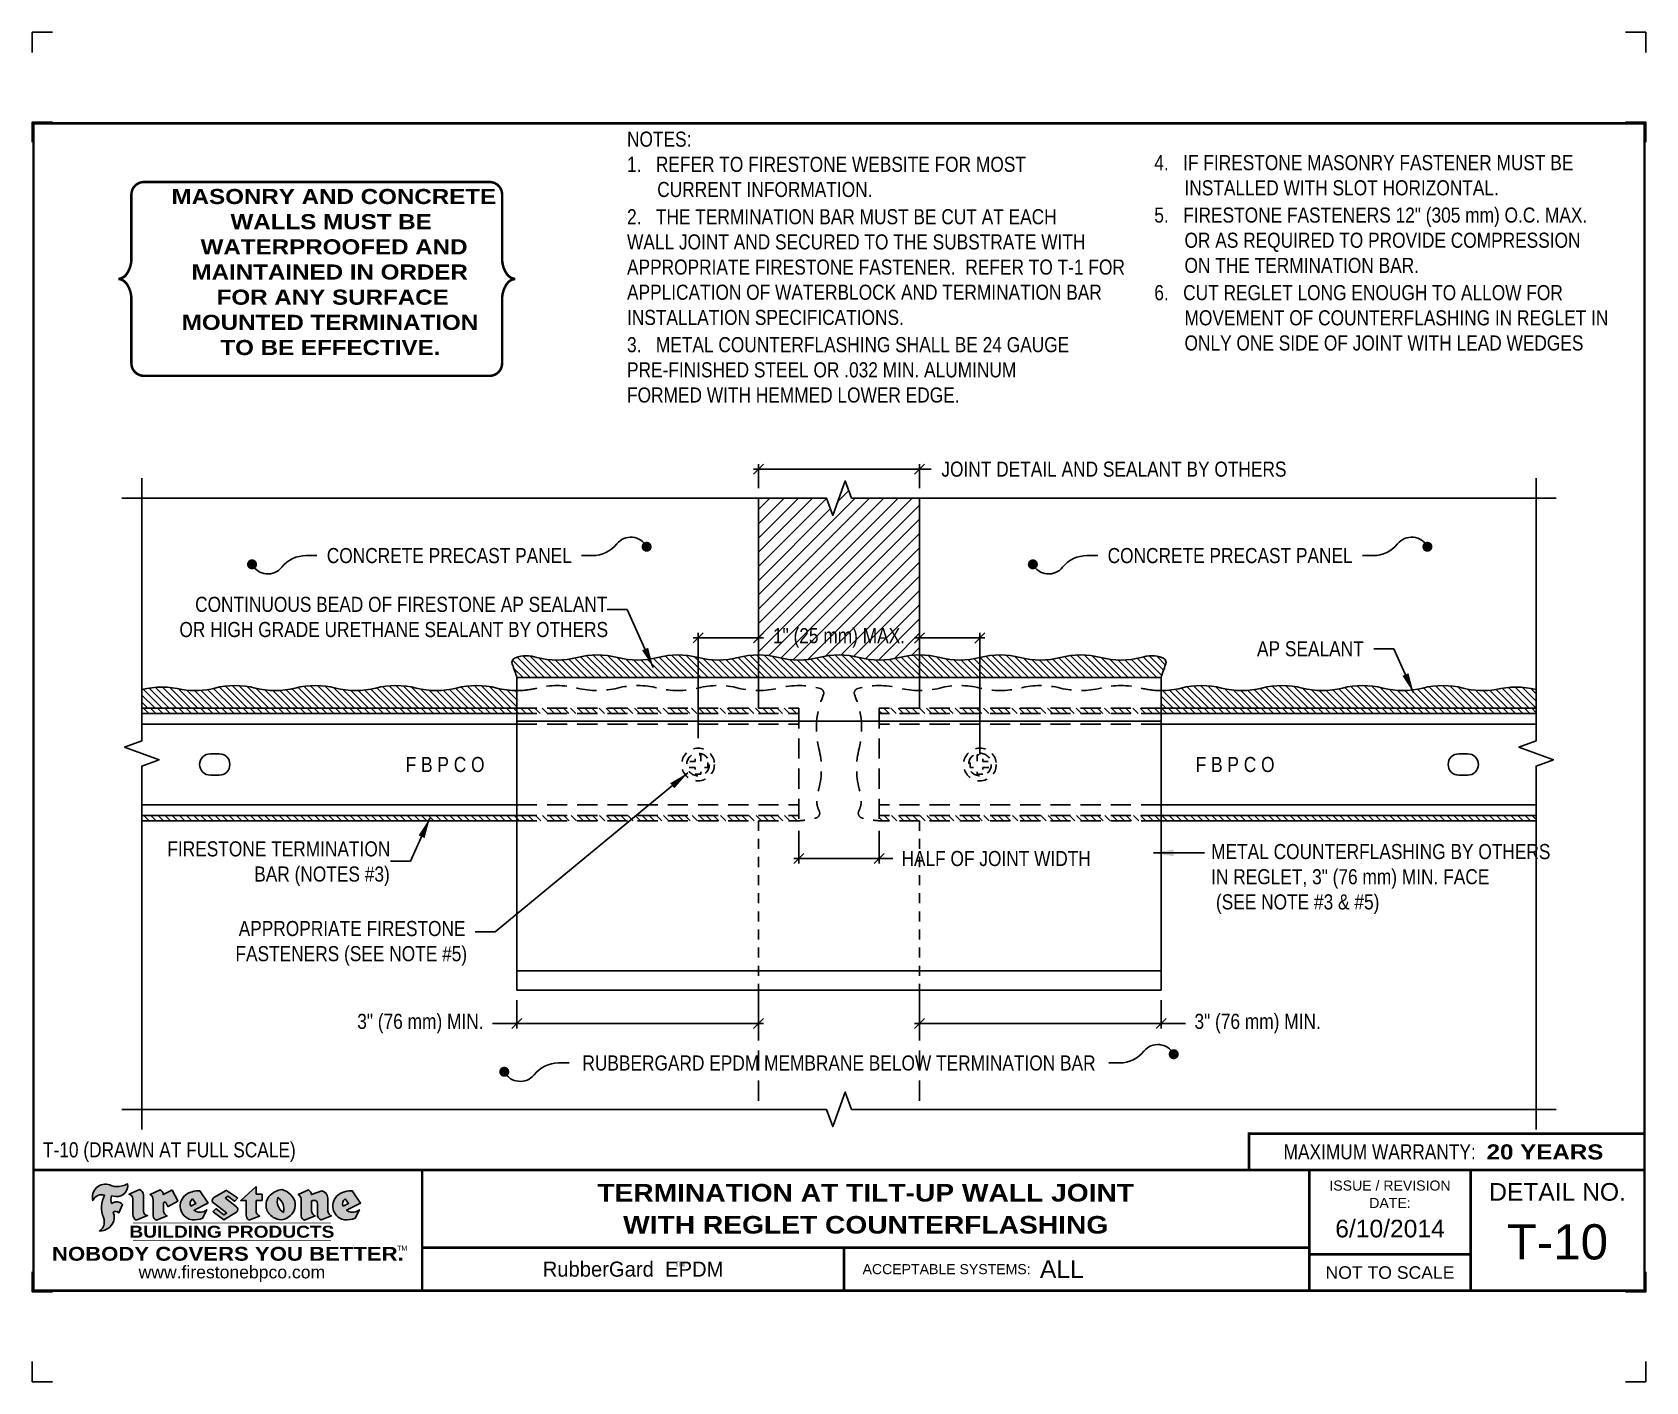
# Model space of a CAD drawing. Header units: inches. Extents: x 255.4 to 275.5, y -77.1 to -60.4.
import ezdxf
from ezdxf.enums import TextEntityAlignment as Align

# ---------------------------------------------------------------- set-up
doc = ezdxf.new("R2010")
doc.units = ezdxf.units.IN
doc.header["$MEASUREMENT"] = 0
doc.linetypes.add('HIDDEN', pattern=[0.375, 0.25, -0.125])
doc.linetypes.add('HIDDEN2', pattern=[0.1875, 0.125, -0.0625])
doc.layers.get('0').update_dxf_attribs({"linetype": 'CONTINUOUS'})
doc.layers.get('DEFPOINTS').update_dxf_attribs({"linetype": 'CONTINUOUS'})
for name, color, linetype in [('FSBP-ACCESSORY-FIRESTONE', 7, 'CONTINUOUS'), ('FSBP-ACCESSORY-OTHER', 7, 'CONTINUOUS'), ('FSBP-ANNO-NOTE', 7, 'CONTINUOUS'), ('FSBP-SEALANTS', 1, 'CONTINUOUS'), ('FSBP-TTLB', 7, 'CONTINUOUS'), ('FSBP-TTLB-BORDER', 7, 'CONTINUOUS'), ('FSBP-TTLB-TEXT', 7, 'CONTINUOUS'), ('FSBP-WALL-CURB', 9, 'CONTINUOUS')]:
    doc.layers.add(name, color=color, linetype=linetype)
doc.styles.add('FSBP_ARIAL', font='arial.ttf')
doc.styles.add('FSBP_ARIAL_BOLD', font='')
doc.styles.add('FSBP_ARIAL_NAR', font='ARIALN.TTF')
doc.styles.add('FSBP_BANKGOTHIC', font='bgothm.ttf')
doc.styles.get('FSBP_ARIAL_BOLD').set_extended_font_data('Arial Black')
doc.dimstyles.new('FSBP-DIM', dxfattribs={"dimtxt": 0.1875, "dimasz": 0.125, "dimexe": 0.0625, "dimexo": 0.125, "dimgap": 0.125, "dimtad": 0, "dimdec": 0, "dimzin": 1, "dimdsep": 46, "dimlunit": 4, "dimtxsty": 'FSBP_ARIAL_NAR', "dimblk": 'OBLIQUE', "dimcen": 0.09375, "dimdle": 0.0625, "dimclrd": 256, "dimclre": 256, "dimclrt": 256, "dimadec": 0, "dimazin": 0, "dimtfac": 1, "dimtdec": 0, "dimtmove": 1, "dimatfit": 3, "dimfxl": 1, "dimtolj": 1, "dimtzin": 0, "dimlwd": -1, "dimlwe": -1, "dimarcsym": 0})
doc.dimstyles.new('FSBP-LEADER', dxfattribs={"dimtxt": 0.1875, "dimasz": 0.25, "dimexe": 0.0625, "dimexo": 0.125, "dimgap": 0.125, "dimtad": 0, "dimtih": 1, "dimtoh": 1, "dimdec": 4, "dimzin": 0, "dimdsep": 46, "dimlunit": 4, "dimtxsty": 'FSBP_ARIAL_NAR', "dimcen": 0.09375, "dimclrd": 256, "dimclre": 256, "dimclrt": 256, "dimadec": 0, "dimazin": 0, "dimtfac": 1, "dimtdec": 4, "dimtofl": 0, "dimtmove": 0, "dimatfit": 3, "dimfxl": 1, "dimtolj": 1, "dimtzin": 0, "dimlwd": -1, "dimlwe": -1, "dimarcsym": 0})
pattern_1 = [(135, (50.01063156820584, -35.97507712358068), (-0.04419417382415922, -0.04419417382415922), [])]
pattern_2 = [(135, (-5.684341886080801e-14, -52.72942231224359), (-0.04419417382415922, -0.04419417382415922), [])]

msp = doc.modelspace()

# ---------------------------------------------------------------- texts
at = {"layer": 'DEFPOINTS', "style": 'FSBP_ARIAL_NAR'}
msp.add_text('T-10 (DRAWN AT FULL SCALE)', height=0.1875, dxfattribs=at).set_placement((255.5798584845291, -74.23903783689742), align=Align.MIDDLE_LEFT)
at = {"layer": 'FSBP-ANNO-NOTE', "style": 'FSBP_ARIAL_NAR'}
for s, p in [('CONCRETE PRECAST PANEL', (260.6248811456774, -66.85808766797469)), ('CONCRETE PRECAST PANEL', (270.31881067867, -66.85808766797469)), ('F B P C O', (260.5723504145556, -69.45316619599554)), ('F B P C O', (270.3802943429433, -69.45316619599554)), ('RUBBERGARD EPDM MEMBRANE BELOW TERMINATION BAR', (265.4627011304547, -73.1606746380596))]:
    msp.add_text(s, height=0.1875, dxfattribs=at).set_placement(p, align=Align.MIDDLE_CENTER)
msp.add_text('AP SEALANT', height=0.1875, dxfattribs=at).set_placement((271.9768755961634, -68.01516458446794), align=Align.MIDDLE_RIGHT)
at = {"layer": 'FSBP-ANNO-NOTE', "char_height": 0.1875, "attachment_point": 1}
for s, width, heights, insert, style in [('\\A1;NOTES:\\P\\pi-0.375,l0.375;1.   REFER TO FIRESTONE WEBSITE FOR MOST \\P\\pi0;CURRENT INFORMATION.\\P\\pl0,t0.375;{\\H0.083333x;\\P\\pi-0.375,l0.375,tz;}2.   THE TERMINATION BAR MUST BE CUT AT EACH \\P\\pi0;WALL JOINT AND SECURED TO THE SUBSTRATE WITH APPROPRIATE FIRESTONE FASTENER.  REFER TO T-1 FOR APPLICATION OF WATERBLOCK AND TERMINATION BAR INSTALLATION SPECIFICATIONS.\\P{\\H0.083333x;\\P\\pi-0.375;}3.   METAL COUNTERFLASHING SHALL BE 24 GAUGE PRE-FINISHED STEEL OR .032 MIN. ALUMINUM \\P\\pi0;FORMED WITH HEMMED LOWER EDGE.', 6.321512133610668, [3.67308659655108], (262.8309952060627, -61.5920992948013), 'FSBP_ARIAL_NAR'), ('\\A1;\\pi-0.375,l0.375;4.   IF FIRESTONE MASONRY FASTENER MUST BE INSTALLED WITH SLOT HORIZONTAL.\\P{\\H0.083333x;\\P}5.   FIRESTONE FASTENERS 12" (305 mm) O.C. MAX. OR AS REQUIRED TO PROVIDE COMPRESSION ON THE TERMINATION BAR.\\P{\\H0.083333x;\\P}6.   CUT REGLET LONG ENOUGH TO ALLOW FOR MOVEMENT OF COUNTERFLASHING IN REGLET IN ONLY ONE SIDE OF JOINT WITH LEAD WEDGES', 5.639281321840826, [3.72472413865944], (269.3772282079663, -61.8838928820187), 'FSBP_ARIAL_NAR'), ('\\A1;\\pi0.33075;MASONRY AND CONCRETE \\P\\pi1.0634;WALLS MUST BE \\P\\pi0.69201;WATERPROOFED AND \\P\\pi0.57894;MAINTAINED IN ORDER \\P\\pi0.89121;FOR ANY SURFACE \\P\\pi0.45821;MOUNTED TERMINATION \\P\\pi0.93725;TO BE EFFECTIVE.', 4.530455509626336, [2.175318784658884], (256.8450862421099, -62.30466698103191), 'FSBP_ARIAL_BOLD'), ('\\A1;\\pi0.36138;CONTINUOUS BEAD OF FIRESTONE AP SEALANT \\P\\pi0.16659;OR HIGH GRADE URETHANE SEALANT BY OTHERS', 5.466849859672948, [0.634886985504636], (257.1074213949141, -67.37032148538128), 'FSBP_ARIAL_NAR'), ('\\A1;\\pi0.33615;FIRESTONE TERMINATION \\P\\pi1.4147;BAR (NOTES #3)', 3.068586648470955, [0.633828695057673], (256.7881547794981, -70.40739213600718), 'FSBP_ARIAL_NAR'), ('\\A1;METAL COUNTERFLASHING BY OTHERS \\PIN REGLET, 3" (76 mm) MIN. FACE\\P (SEE NOTE #3 & #5)', 4.357388462900417, [0.9721652414464188], (270.082801708184, -70.44081483483023), 'FSBP_ARIAL_NAR'), ('\\A1;\\pi0.26363;APPROPRIATE FIRESTONE \\P\\pi0.22347;FASTENERS (SEE NOTE #5)', 3.068586648470955, [0.634886985504636], (257.7461571134372, -71.39658202947976), 'FSBP_ARIAL_NAR')]:
    msp.add_mtext_dynamic_manual_height_columns(s, width=width, gutter_width=5, heights=heights, dxfattribs=dict(at, insert=insert, style=style))

# ---------------------------------------------------------------- blocks, each defined once
blk = doc.blocks.new('_OBLIQUE')
at = {"color": 0, "linetype": 'ByBlock'}
blk.add_line((-0.5, -0.5), (0.5, 0.5), dxfattribs=at)
blk = doc.blocks.new('*D5')
at = {"layer": 'DEFPOINTS', "color": 0, "transparency": 16777216}
for p in [(264.4627011304547, -67.88089740370118), (264.4627011304547, -68.75429241378681), (263.7127011304547, -69.25004119599551)]:
    blk.add_point(p, dxfattribs=at)
at = {"layer": 'FSBP-ANNO-NOTE', "transparency": 16777216}
for p, q in [((263.6502011304547, -67.88089740370118), (264.5252011304547, -67.88089740370118)), ((263.7127011304547, -69.12504119599551), (263.7127011304547, -67.81839740370118)), ((264.4627011304547, -68.62929241378681), (264.4627011304547, -67.81839740370118))]:
    blk.add_line(p, q, dxfattribs=at)
at = {"layer": 'FSBP-ANNO-NOTE', "transparency": 16777216, "xscale": 0.125, "yscale": 0.125, "zscale": 0.125, "rotation": 180}
blk.add_blockref('_OBLIQUE', (263.7127011304547, -67.88089740370118), dxfattribs=at)
at = {"layer": 'FSBP-ANNO-NOTE', "transparency": 16777216, "xscale": 0.125, "yscale": 0.125, "zscale": 0.125}
blk.add_blockref('_OBLIQUE', (264.4627011304547, -67.88089740370118), dxfattribs=at)
at = {"layer": 'FSBP-ANNO-NOTE', "transparency": 16777216, "insert": (265.4626575452784, -67.88089740370118), "char_height": 0.1875, "attachment_point": 5, "style": 'FSBP_ARIAL_NAR'}
blk.add_mtext('\\A1;1" (25 mm) MAX.', dxfattribs=at)
blk = doc.blocks.new('*D2')
at = {"layer": 'DEFPOINTS', "color": 0, "transparency": 16777216}
for p in [(264.9627011304547, -70.15203997820426), (265.9627011304547, -70.15203997820426), (265.9627011304547, -70.62217437519824)]:
    blk.add_point(p, dxfattribs=at)
at = {"layer": 'FSBP-ANNO-NOTE', "transparency": 16777216}
for p, q in [((264.9627011304547, -70.27703997820426), (264.9627011304547, -70.68467437519824)), ((265.9627011304547, -70.27703997820426), (265.9627011304547, -70.68467437519824)), ((264.9002011304547, -70.62217437519824), (266.0252011304547, -70.62217437519824)), ((266.1303648515727, -70.62217437519824), (265.9627011304547, -70.62217437519824))]:
    blk.add_line(p, q, dxfattribs=at)
at = {"layer": 'FSBP-ANNO-NOTE', "transparency": 16777216, "xscale": 0.125, "yscale": 0.125, "zscale": 0.125, "rotation": 180}
blk.add_blockref('_OBLIQUE', (264.9627011304547, -70.62217437519824), dxfattribs=at)
at = {"layer": 'FSBP-ANNO-NOTE', "transparency": 16777216, "xscale": 0.125, "yscale": 0.125, "zscale": 0.125}
blk.add_blockref('_OBLIQUE', (265.9627011304547, -70.62217437519824), dxfattribs=at)
at = {"layer": 'FSBP-ANNO-NOTE', "transparency": 16777216, "insert": (267.4135546537555, -70.62217437519824), "char_height": 0.1875, "attachment_point": 5, "style": 'FSBP_ARIAL_NAR'}
blk.add_mtext('\\A1;HALF OF JOINT WIDTH', dxfattribs=at)
blk = doc.blocks.new('*D3')
at = {"layer": 'DEFPOINTS', "color": 0, "transparency": 16777216}
for p in [(264.4627011304547, -65.78575581942788), (264.4627011304547, -66.14476850723908), (266.4627011304547, -66.14476850723908)]:
    blk.add_point(p, dxfattribs=at)
at = {"layer": 'FSBP-ANNO-NOTE', "transparency": 16777216}
for p, q in [((266.5252011304547, -65.78575581942788), (264.4002011304547, -65.78575581942788)), ((264.4627011304547, -66.01976850723908), (264.4627011304547, -65.72325581942788)), ((266.4627011304547, -66.01976850723908), (266.4627011304547, -65.72325581942788)), ((266.6089141196729, -65.78575581942788), (266.4627011304547, -65.78575581942788))]:
    blk.add_line(p, q, dxfattribs=at)
at = {"layer": 'FSBP-ANNO-NOTE', "transparency": 16777216, "xscale": 0.125, "yscale": 0.125, "zscale": 0.125, "rotation": 180}
blk.add_blockref('_OBLIQUE', (264.4627011304547, -65.78575581942788), dxfattribs=at)
at = {"layer": 'FSBP-ANNO-NOTE', "transparency": 16777216, "xscale": 0.125, "yscale": 0.125, "zscale": 0.125}
blk.add_blockref('_OBLIQUE', (266.4627011304547, -65.78575581942788), dxfattribs=at)
at = {"layer": 'FSBP-ANNO-NOTE', "transparency": 16777216, "insert": (266.7339141196729, -65.78575581942788), "char_height": 0.1875, "attachment_point": 4, "style": 'FSBP_ARIAL_NAR'}
blk.add_mtext('\\A1;JOINT DETAIL AND SEALANT BY OTHERS', dxfattribs=at)
blk = doc.blocks.new('TTLB-EPDM_2')
at = {"layer": 'FSBP-TTLB-TEXT'}
h = blk.add_hatch(color=1, dxfattribs=at)
edge = h.paths.add_edge_path()
edge.add_arc((1.037309769669573, -0.1982514792917306), 0.1319107607348553, 264.0410451462098, 370.3106169565175)
edge.add_arc((1.027551646585694, 0.1214293576525799), 0.3273056962876235, 270.05058356628535, 295.23459397187514, ccw=False)
edge.add_arc((1.022801957313345, -0.06680179986895154), 0.1391656561713503, 249.3281275763668, 272.0749124149863, ccw=False)
edge.add_line((0.9736743133014443, -0.1970076156048179), (0.9474927838574558, -0.1852745150568325))
edge.add_arc((0.8939498971398288, -0.3394262635682071), 0.1631857907024099, 70.84590087378872, 194.3325259843273)
edge.add_arc((0.8444260109029493, -0.4259936440910768), 0.1179914261095279, 70.96950098067128, 156.9641407594482, ccw=False)
edge.add_arc((1.153141409296894, -0.4684497516079468), 0.3110405457095052, 150.3231137483159, 203.2084295854517)
edge.add_arc((0.7562495500622943, -0.6412608153899899), 0.1218587156617311, 0.8849157075190988, 24.34668939894999, ccw=False)
edge.add_arc((0.7493781665697374, -0.6475258110744375), 0.1289731377238325, -58.36655102076742, 3.6216782311386737, ccw=False)
edge.add_arc((0.8256699029544474, -0.5792158350996106), 0.1783301886510354, 267.2205474105585, 354.1381621173521)
edge.add_arc((0.7903121048625305, -0.6011409294291745), 0.212787892960859, 0.9996158580669322, 21.00503380861244)
edge.add_arc((1.01880712263941, -0.5666691048185161), 0.05136395668415847, 40.82117713173261, 125.52727787225791, ccw=False)
edge.add_line((1.057676976260041, -0.5330924682126437), (1.102776947655911, -0.4308018311949837))
edge.add_arc((1.040858222524664, -0.4699705673995949), 0.07326744446031509, 32.31675181867256, 66.31481236598174)
edge.add_arc((1.032262518825329, -0.5063316993097662), 0.1102246948011782, 69.8179132332389, 125.254734720681)
edge.add_arc((1.127708877207287, -0.368959353531244), 0.1659710644737306, 164.1569669952081, 196.5811013160487, ccw=False)
edge.add_line((0.9680425188342383, -0.3236487780942383), (1.023615334387159, -0.3294494641845773))
h = blk.add_hatch(color=1, dxfattribs=at)
edge = h.paths.add_edge_path()
edge.add_line((1.275239419159561, -0.6223407783464694), (1.415345367376062, -0.5660418822574371))
edge.add_arc((1.421019305783958, -0.5090099247487757), 0.05731350411836949, 181.9717871001989, 264.31851000495806, ccw=False)
edge.add_line((1.363739737527226, -0.5109819325197265), (1.363412352251203, -0.3102363679013962))
edge.add_arc((1.294263659668751, -0.3103491388303989), 0.06914878453844908, 0.0934405599591014, 72.42834396969012)
edge.add_line((1.315139561173908, -0.2444268274366692), (1.186839444240604, -0.3024209471341379))
edge.add_arc((1.175246268095289, -0.3585110609420917), 0.05727567197445628, -0.017399788185912257, 78.322067691347, ccw=False)
edge.add_line((1.232521937428658, -0.3585284546236807), (1.232574268422297, -0.555126496687123))
edge.add_arc((1.305699496415486, -0.5558575689677219), 0.07312888236350451, 179.4272023230205, 245.3845503102953)
h = blk.add_hatch(color=1, dxfattribs=at)
edge = h.paths.add_edge_path()
edge.add_line((1.792026821926584, -0.3839679064720229), (1.722158956877934, -0.2518542302253621))
edge.add_arc((1.720119655279638, -0.2529327078887852), 0.002306916790721817, 27.87197133405656, 117.3766794470751)
edge.add_line((1.719058846382097, -0.250884159729182), (1.610638460368705, -0.3070279753467702))
edge.add_arc((1.547088841662962, -0.3061026658494403), 0.06355635479880145, 359.165808011073, 425.8793658831422)
edge.add_line((1.573061729235633, -0.2480956029480268), (1.446879247402876, -0.3051325108639702))
edge.add_arc((1.407812067100189, -0.370357133046621), 0.07602957263902092, -3.441403975725109, 59.07992244284969, ccw=False)
edge.add_line((1.483704536400296, -0.3749210150788969), (1.483704536400296, -0.5723838140635706))
edge.add_arc((1.54053746518044, -0.568254406115083), 0.05698275005415228, 184.1557352478595, 255.3066498366543)
edge.add_line((1.526084036778343, -0.6233736605654059), (1.657291340682093, -0.570650514527486))
edge.add_arc((1.688298576827198, -0.5021390388423987), 0.0752015358480571, 207.5160880841914, 245.649226723163, ccw=False)
edge.add_arc((1.721050197024907, -0.4914488168456328), 0.1093332836229113, 179.4823365255141, 204.5537900001094, ccw=False)
edge.add_line((1.611721375809452, -0.4904610114968335), (1.611721375809452, -0.4126404716788983))
edge.add_arc((1.628589765097195, -0.414159299036043), 0.01693662875851176, 28.356188110622725, 174.8549701683585, ccw=False)
edge.add_arc((1.627340435522395, -0.4197189881350504), 0.02111886817708033, 22.216893572439517, 40.10213956426492, ccw=False)
edge.add_line((1.646891420738257, -0.4117336534413738), (1.666638796144639, -0.4549750258192233))
edge.add_arc((1.668737246926742, -0.4540167099035481), 0.002306916790685496, 204.545128184284, 299.6323508190091)
edge.add_line((1.669877862091766, -0.4560219186518992), (1.791128135493295, -0.3870515928837648))
edge.add_line((1.791128135493295, -0.3870515928837648), (1.792026821926584, -0.3839679064720229))
h = blk.add_hatch(color=1, dxfattribs=at)
h.paths.add_polyline_path([(2.063388732080512, -0.2583237030618903, 0.02524281661523788), (2.025024361750752, -0.2610532129309178, 0.1213611957758757), (1.901773912052249, -0.3008158885520373, 0.6151668103976068), (1.93274136141747, -0.6099060679591872, 0.05306812109568645), (1.967936229862175, -0.617865745600497, 0.1150932231766138), (2.099126721549737, -0.5994933789882708), (2.151195569562105, -0.4944891916583316, -0.08755405562188731), (2.104230609512001, -0.5187113292177372, -0.265591761123442), (1.992692314386659, -0.5010701623316862), (2.165347897647223, -0.4141184325909109, 0.4518949533370738), (2.166222728871162, -0.4107679608846269)])
h.paths.add_polyline_path([(2.014217313945437, -0.4188965037300676), (1.951113654018855, -0.4515330109460507, -0.3720533890450154), (1.973177450672722, -0.3607130665457561)], flags=16)
h = blk.add_hatch(color=1, dxfattribs=at)
edge = h.paths.add_edge_path()
edge.add_arc((2.260407392426802, -0.3775796671688782), 0.04152450223225729, 123.20805433950699, 232.2027298779723, ccw=False)
edge.add_line((2.237665217914071, -0.3428366421988329), (2.393535971665983, -0.2540943745380986))
edge.add_arc((2.394677353533142, -0.2560991469722482), 0.002306916790741334, 55.64644466176611, 119.65426054492559, ccw=False)
edge.add_line((2.395979141996861, -0.2541946229174954), (2.531809646140459, -0.3470380726374032))
edge.add_arc((2.530468902927946, -0.3489153772789875), 0.002306916790700397, -42.731101238422525, 54.4661353739603, ccw=False)
edge.add_line((2.532163440279987, -0.3504807552658491), (2.498457913851155, -0.3869673252714421))
edge.add_arc((2.496763376499139, -0.3854019472845934), 0.002306916790672934, 233.7527076894875, 317.26889876138785, ccw=False)
edge.add_line((2.495399362263356, -0.38726241234572), (2.413849913492982, -0.3274738082119626))
edge.add_arc((2.412485899257181, -0.3293342732731342), 0.002306916790720064, 53.75270768979358, 124.4135619297835)
edge.add_line((2.41118211687575, -0.3274311136421062), (2.382933981293377, -0.346782838468144))
edge.add_arc((2.38423776367478, -0.3486859980991606), 0.002306916790694898, 124.4135619293799, 231.8459020253626)
edge.add_line((2.382812599816248, -0.3505000469010184), (2.519899969301207, -0.4581994452042721))
edge.add_arc((2.494247019847682, -0.4908523236374461), 0.04152450223225742, -55.21225898295222, 51.84590202520428, ccw=False)
edge.add_line((2.517938320565804, -0.5249552055672808), (2.364434947484597, -0.6179520922513717))
edge.add_arc((2.36323960192349, -0.6159790200102006), 0.002306916790726996, 233.2955624372927, 301.20872157023314, ccw=False)
edge.add_line((2.361860787187538, -0.6178285429225383), (2.231266621301074, -0.5204709167214361))
edge.add_arc((2.232647938930649, -0.5186232623475259), 0.002306916790697672, 135.5134179846393, 233.21798691998708, ccw=False)
edge.add_line((2.231002150870836, -0.5170067083764565), (2.262839375599356, -0.4845937328397696))
edge.add_arc((2.264485163659225, -0.4862102868108537), 0.002306916790748497, 53.0352839999411, 135.513417985369, ccw=False)
edge.add_line((2.265872365996302, -0.4843670465239001), (2.361834678328762, -0.5565872257804898))
edge.add_arc((2.363221880665761, -0.5547439854936304), 0.002306916790627066, 233.0352840000685, 302.2362632414394)
edge.add_line((2.36445241715569, -0.5566953042850713), (2.39428499383348, -0.5378823484768844))
edge.add_arc((2.393054457343549, -0.5359310296853765), 0.002306916790685166, 302.2362632406177, 412.2027298768422)
edge.add_line((2.394468296066179, -0.5341081404551886), (2.234958295420142, -0.4103916733127022))
h = blk.add_hatch(color=1, dxfattribs=at)
edge = h.paths.add_edge_path()
edge.add_line((2.763460561272041, -0.2072496393923444), (2.763460561272041, -0.2969520779963801))
edge.add_arc((2.765767478062699, -0.2969520779963943), 0.00230691679065842, 179.9999999996471, 269.9999999996471)
edge.add_line((2.765767478062685, -0.2992589947870528), (2.835417693520355, -0.2992589947870528))
edge.add_arc((2.835417693520355, -0.3015659115777538), 0.002306916790701052, 0, 90, ccw=False)
edge.add_line((2.837724610311056, -0.3015659115777538), (2.837724610311056, -0.3790761307453892))
edge.add_arc((2.83541769352037, -0.3790761307453749), 0.002306916790686842, 269.99999999964706, 359.99999999964706, ccw=False)
edge.add_line((2.835417693520355, -0.3813830475360618), (2.765767478062685, -0.3813830475360618))
edge.add_arc((2.765767478062699, -0.3836899643267202), 0.00230691679065842, 90.00000000035294, 180.0000000003529)
edge.add_line((2.763460561272041, -0.3836899643267344), (2.763460561272041, -0.5033995910642801))
edge.add_arc((2.836735953378943, -0.5071368822038516), 0.07337063740681413, 177.0802527808789, 245.3249543133826)
edge.add_line((2.806105814540615, -0.5738080530967267), (2.674529557384915, -0.6226036013049594))
edge.add_arc((2.708610405062069, -0.564298408791804), 0.06753517344606039, 177.0345319916277, 239.6926428024901, ccw=False)
edge.add_line((2.641165668230087, -0.560804539009709), (2.641165668230087, -0.3836899643267344))
edge.add_arc((2.638858751439429, -0.3836899643267202), 0.00230691679065842, 359.9999999996471, 449.999999999647)
edge.add_line((2.638858751439443, -0.3813830475360618), (2.572857950769389, -0.3813830475360618))
edge.add_line((2.572857950769389, -0.3813830475360618), (2.763460561272041, -0.2072496393923444))
h = blk.add_hatch(color=1, dxfattribs=at)
edge = h.paths.add_edge_path(flags=16)
edge.add_arc((2.940363509127394, -0.4847985213681437), 0.1684614578629418, 344.5558804047865, 417.0140046669545)
edge.add_arc((3.194458079644619, -0.3883534532477785), 0.1684614578629414, 164.5558804047864, 237.0140046669546)
edge = h.paths.add_edge_path()
edge.add_arc((3.069375116502199, -0.4399344555144872), 0.1828726885096673, 136.0914512150047, 191.213418978326)
edge.add_arc((3.064939550433406, -0.4318234379590333), 0.1803148804748503, 194.0167254156723, 240.6663730831859)
edge.add_arc((3.098047041778981, -0.3845058757092554), 0.2378525180183701, 239.2975390661776, 264.2889872773176)
edge.add_arc((3.04884478212623, -0.4190232383793012), 0.203760689247156, 277.1986764832036, 326.503572961274)
edge.add_arc((3.077739326803546, -0.4341046616465112), 0.171374865791709, 325.3768876809902, 406.3828327799087)
edge.add_arc((3.011839488065919, -0.4896144380417797), 0.2571945645850002, 44.28462553519766, 73.82901434867304)
edge.add_arc((3.117152499586992, -0.4983433120546693), 0.2579560664039132, 97.50292863483666, 134.1039137579027)
h = blk.add_hatch(color=1, dxfattribs=at)
edge = h.paths.add_edge_path()
edge.add_line((3.322690228557462, -0.5721896537377091), (3.322690228557462, -0.3749210150788969))
edge.add_arc((3.246797759257384, -0.3703571330465745), 0.076029572638996, 356.5585960242387, 419.0799224428129)
edge.add_line((3.285864939560099, -0.3051325108639702), (3.412047421392799, -0.2480956029480268))
edge.add_arc((3.386074533820159, -0.3061026658494941), 0.06355635479883807, 0.3962622833877276, 65.87936588318718, ccw=False)
edge.add_line((3.449629368605429, -0.3056631084210863), (3.580526418688805, -0.2593848434574539))
edge.add_arc((3.555744121700958, -0.3530904070730321), 0.09692726601172152, 2.366977007666776, 75.18615851992018, ccw=False)
edge.add_line((3.652588689330287, -0.3490873311063041), (3.652588689330287, -0.4883770011386872))
edge.add_arc((3.761877549389556, -0.4914934052703811), 0.1093332836229047, 178.3666365323574, 204.5537900000422)
edge.add_arc((3.729125929191727, -0.5021836272670953), 0.07520153584796169, 207.5160880841711, 245.2240541443093)
edge.add_line((3.697611150971852, -0.5704631245385627), (3.572585913552643, -0.6207021253773775))
edge.add_arc((3.59534718600759, -0.5526356419907701), 0.07177131519198746, 180.3328587115751, 251.51018566665869, ccw=False)
edge.add_line((3.523577081955409, -0.5530525936986663), (3.523577081955409, -0.4153032515383615))
edge.add_arc((3.486319529276879, -0.4148773504126441), 0.0372599868942854, 359.3450650296066, 449.0500281941028)
edge.add_arc((3.482769874121713, -0.4419622099033496), 0.06447454900600783, 86.29402372314017, 119.8211331593848)
edge.add_line((3.450707067966732, -0.3860252459975726), (3.450707067966732, -0.4904610114968335))
edge.add_arc((3.560035889182251, -0.491448816845647), 0.1093332836229751, 179.4823365255069, 204.5537900001023)
edge.add_arc((3.527284268984408, -0.5021390388424952), 0.07520153584796385, 207.5160880841699, 245.6492267231416)
edge.add_line((3.496277032839316, -0.570650514527486), (3.365069728935509, -0.6233736605654059))
edge.add_arc((3.37950248606194, -0.5682868177318081), 0.05694615642555727, 183.9298782390169, 255.318496325343, ccw=False)
h = blk.add_hatch(color=1, dxfattribs=at)
h.paths.add_polyline_path([(3.957695472291277, -0.2583237030618903, 0.02524281661523822), (3.919331101961575, -0.2610532129309178, 0.1085638477195505), (3.807890832595604, -0.2939221658134414, 0.6425897848490651), (3.827048101628293, -0.6099060679591872, 0.05306812109569052), (3.862242970072884, -0.617865745600497, 0.1150932231766133), (3.993433461760503, -0.5994933789882708), (4.045502309772871, -0.4944891916583316, -0.08755405562189084), (3.998537349722767, -0.5187113292177372, -0.2655917611234366), (3.886999054597368, -0.5010701623316862), (4.059654637857989, -0.4141184325909109, 0.4518949533370731), (4.060529469081928, -0.4107679608846269)])
h.paths.add_polyline_path([(3.90852405415626, -0.4188965037300676), (3.845420394229677, -0.4515330109460507, -0.3720533890450147), (3.867484190883488, -0.3607130665457561)], flags=16)
at = {"layer": 'DEFPOINTS', "linetype": 'Continuous', "ltscale": 1.75}
for points in [[(-0.015625, 13.88083333333333), (-0.015625, 14.13083333333333), (0.234375, 14.13083333333333)], [(20.01562500000003, 13.88083333333333), (20.01562500000003, 14.13083333333333), (19.76562500000003, 14.13083333333333)], [(-0.015625, -2.380833333333342), (-0.015625, -2.630833333333342), (0.234375, -2.630833333333342)], [(20.01562500000003, -2.380833333333342), (20.01562500000003, -2.630833333333342), (19.76562500000003, -2.630833333333342)]]:
    blk.add_lwpolyline(points, dxfattribs=at)
at = {"layer": 'DEFPOINTS', "color": 1}
for points in [[(0.234375, 13.015625), (-0.015625, 13.015625), (-0.015625, 12.765625)], [(20.015625, 12.765625), (20.015625, 13.015625), (19.765625, 13.015625)], [(0.234375, -1.515625), (-0.015625, -1.515625), (-0.015625, -1.265625)], [(20.015625, -1.265625), (20.015625, -1.515625), (19.765625, -1.515625)]]:
    blk.add_lwpolyline(points, dxfattribs=at)
at = {"layer": 'FSBP-TTLB', "const_width": 0.03125}
blk.add_lwpolyline([(15.09028770518938, 0), (20, 0), (20, 0.4512598240669945), (15.09028770518938, 0.4512598240669945)], close=True, dxfattribs=at)
for points in [[(0, 0), (0, -1.5), (20, -1.5), (20, 0), (0, 0)], [(4.825208527206769, 0), (4.825208527206769, -0.9643749050531198)], [(15.84028770518938, 0), (15.84028770518938, -0.9643749050531198)], [(17.84110496735593, 0), (17.84110496735593, -1.5)], [(20, 0), (20, -1.5)], [(4.825208527206769, -0.9643749050531198), (15.84028770518938, -0.9643749050531198)], [(4.825208527206769, -0.9643749050531198), (4.825208527206769, -1.5)], [(15.84028770518938, -0.9643749050531198), (15.84028770518938, -1.5)], [(15.84028770518938, -1.048740175933006), (17.84110496735593, -1.048740175933006)]]:
    blk.add_lwpolyline(points, dxfattribs=at)
at = {"layer": 'FSBP-TTLB-BORDER', "const_width": 0.03125}
blk.add_lwpolyline([(20, 0), (20, 13), (0, 13), (0, 0)], dxfattribs=at)
at = {"layer": 'FSBP-TTLB-TEXT', "color": 1}
blk.add_line((0.7358432058323388, -0.379822754145593), (0.7358432058323388, -0.379822754145593), dxfattribs=at)
for points in [[(1.023615323725323, -0.3294494630716969, 0.5000510906601082), (1.167090420776901, -0.1746414942047778, -0.1103304102359608), (1.027840608309816, -0.2058762110801382, -0.09957876667165425), (0.9736743133014443, -0.1970076156048179), (0.9474927838574558, -0.1852745150568325, 0.5978159689075124), (0.7358432058323388, -0.379822754145593, -0.3938834584182213), (0.8828996422548698, -0.3144510229727047, 0.2349406564350952), (0.86727108227484, -0.5910237178633082, -0.1027304183841549), (0.8780937320133262, -0.6393788197974146, -0.2772692352614086), (0.8170223912655956, -0.7573362346216896, 0.3985429150902959), (1.003067614090241, -0.5974286950643517, 0.0875124847930418), (0.9889600163401155, -0.5248671157293501, -0.3874031597924062), (1.057676976260041, -0.5330924682126437), (1.102776947655911, -0.4308018311949837, 0.1494423498871741), (1.07029056398062, -0.4028746979725923, 0.2467195073738216), (0.9686394281704906, -0.4163228904100862, -0.1424285161541127), (0.9680425188342383, -0.3236487780942383), (1.023615334387159, -0.3294494641845773)], [(2.166222728871162, -0.4107679608846269), (2.063388732080512, -0.2583237030618903, 0.02524281661523788), (2.025024361750752, -0.2610532129309178, 0.1085638477195265), (1.913584092384895, -0.2939221658134414, 0.6425897848491228), (1.93274136141747, -0.6099060679591872, 0.05306812109568648), (1.967936229862175, -0.617865745600497, 0.1150932231766137), (2.099126721549737, -0.5994933789882708), (2.151195569562105, -0.4944891916583316, -0.0875540556218873), (2.104230609512001, -0.5187113292177372, -0.2655917611234418), (1.992692314386659, -0.5010701623316862), (2.165347897647223, -0.4141184325909109)], [(2.763460561272041, -0.2072496393923444), (2.763460561272041, -0.2969520779963801, 0.4142135623730958), (2.765767478062685, -0.2992589947870528), (2.835417693520355, -0.2992589947870528, -0.414213562373095), (2.837724610311056, -0.3015659115777538), (2.837724610311056, -0.3790761307453892, -0.4142135623730938), (2.835417693520355, -0.3813830475360618), (2.765767478062685, -0.3813830475360618, 0.4142135623730958), (2.763460561272041, -0.3836899643267344), (2.763460561272041, -0.5033995910642801, 0.3068985753588853), (2.806105814540615, -0.5738080530967267), (2.674529557384915, -0.6226036013049594, -0.2804194150632976), (2.641165668230087, -0.560804539009709), (2.641165668230087, -0.3836899643267344, 0.414213562373095), (2.638858751439443, -0.3813830475360618), (2.572857950769389, -0.3813830475360618), (2.763460561272041, -0.2072496393923444)], [(4.060529469081928, -0.4107679608846269), (3.957695472291277, -0.2583237030618903, 0.02524281661523788), (3.919331101961575, -0.2610532129309178, 0.1085638477195265), (3.807890832595604, -0.2939221658134414, 0.6425897848491228), (3.827048101628293, -0.6099060679591872, 0.05306812109568648), (3.862242970072884, -0.617865745600497, 0.1150932231766137), (3.993433461760503, -0.5994933789882708), (4.045502309772871, -0.4944891916583316, -0.0875540556218873), (3.998537349722767, -0.5187113292177372, -0.2655917611234418), (3.886999054597368, -0.5010701623316862), (4.059654637857989, -0.4141184325909109)], [(4.059654637857989, -0.4141184325909109, 0.4518949533370731), (4.060529469081928, -0.4107679608846269, 0.4518949533370731)]]:
    blk.add_lwpolyline(points, format="xyb", dxfattribs=at)
for points in [[(1.275239419159561, -0.6223407783464694), (1.415345367376062, -0.5660418822574371, -0.3756100036733062), (1.363739737527226, -0.5109819325197265), (1.363412352251203, -0.3102363679013962, 0.3265360292958048), (1.315139561173908, -0.2444268274366692), (1.186839444240604, -0.3024209471341379, -0.3557863980845349), (1.232521937428658, -0.3585284546236807), (1.232574268422297, -0.555126496687123, 0.2960110723418457)], [(1.792026821926584, -0.3839679064720229), (1.722158956877934, -0.2518542302253621, 0.4116839150163434), (1.719058846382097, -0.250884159729182), (1.610638460368705, -0.3070279753467702, 0.2996033003794034), (1.573061729235633, -0.2480956029480268), (1.446879247402876, -0.3051325108639702, -0.2797757560995365), (1.483704536400296, -0.3749210150788969), (1.483704536400296, -0.5723838140635706, 0.320828638474519), (1.526084036778343, -0.6233736605654059), (1.657291340682093, -0.570650514527486, -0.1679398621276611), (1.621603752698661, -0.5368819723450571, -0.1098333365370753), (1.611721375809452, -0.4904610114968335), (1.611721375809452, -0.4126404716788983, -0.743334502655012), (1.64349420176768, -0.4061152228778298, -0.07819791644735608), (1.646891420738257, -0.4117336534413738), (1.666638796144639, -0.4549750258192233, 0.4404648714563479), (1.669877862091766, -0.4560219186518992), (1.791128135493295, -0.3870515928837648)], [(1.951113654018855, -0.4515330109460507), (2.014217313945437, -0.4188965037300676), (1.973177450672722, -0.3607130665457561, 0.3720533890450154)], [(2.234958295420142, -0.4103916733127022, -0.5150044486718882), (2.237665217914071, -0.3428366421988329), (2.393535971665983, -0.2540943745380986, -0.2867822934100265), (2.395979141996861, -0.2541946229174954), (2.531809646140459, -0.3470380726374032, -0.4515027974650387), (2.532163440279987, -0.3504807552658491), (2.498457913851155, -0.3869673252714421, -0.3814439164929681), (2.495399362263356, -0.38726241234572), (2.413849913492982, -0.3274738082119626, 0.3184718635035665), (2.41118211687575, -0.3274311136421062), (2.382933981293377, -0.346782838468144, 0.5064094529656681), (2.382812599816248, -0.3505000469010184), (2.519899969301207, -0.4581994452042721, -0.5043597839115849), (2.517938320565804, -0.5249552055672808), (2.364434947484597, -0.6179520922513717, -0.3053163970316367), (2.361860787187538, -0.6178285429225383), (2.231266621301074, -0.5204709167214361, -0.4541703869768119), (2.231002150870836, -0.5170067083764565), (2.262839375599356, -0.4845937328397696, -0.3762644290664977), (2.265872365996302, -0.4843670465239001), (2.361834678328762, -0.5565872257804898, 0.3114700032088108), (2.36445241715569, -0.5566953042850713), (2.39428499383348, -0.5378823484768844, 0.520381097387146), (2.394468296066179, -0.5341081404551886)], [(2.937624918725987, -0.3131105398334029, 0.2452625673097023), (2.889993533867141, -0.4754966266250307, 0.2064059665179019), (2.976604338974084, -0.5890186876871866, 0.1094800500670344), (3.074378098474654, -0.6211778035979165, 0.2185147641853038), (3.218764944843201, -0.5314757029352819, 0.3689489483072479), (3.195959963110113, -0.3100352223135445, 0.1296305888694145), (3.0834694040758, -0.242595816912754, 0.1610736375384317)], [(3.10274193015772, -0.5296595419651595, 0.3271311138286319), (3.032079658614293, -0.3434924326507627, 0.3271311138286322)], [(3.322690228557462, -0.5721896537377091), (3.322690228557462, -0.3749210150788969, 0.2797757560995341), (3.285864939560099, -0.3051325108639702), (3.412047421392799, -0.2480956029480268, -0.2937618496109166), (3.449629368605429, -0.3056631084210863), (3.580526418688805, -0.2593848434574539, -0.3288760160581939), (3.652588689330287, -0.3490873311063041), (3.652588689330287, -0.4883770011386872, 0.114762897203527), (3.662431105063263, -0.536926560769686, 0.166032965990522), (3.697611150971852, -0.5704631245385627), (3.572585913552643, -0.6207021253773775, -0.3209557512194564), (3.523577081955409, -0.5530525936986663), (3.523577081955409, -0.4153032515383615, 0.4127061514896111), (3.48693727661589, -0.3776224848030694, 0.1473421876160361), (3.450707067966732, -0.3860252459975726), (3.450707067966732, -0.4904610114968335, 0.1098333365370753), (3.460589444855941, -0.5368819723450855, 0.1679398621276611), (3.496277032839316, -0.570650514527486), (3.365069728935509, -0.6233736605654059, -0.3219729545308964), (3.322690228557462, -0.5721896537377091, 29.1476284739)], [(3.845420394229677, -0.4515330109460507), (3.90852405415626, -0.4188965037300676), (3.867484190883488, -0.3607130665457561, 0.3720533890450154)]]:
    blk.add_lwpolyline(points, format="xyb", close=True, dxfattribs=at)
at = {"layer": 'FSBP-TTLB-TEXT'}
for points, const_width in [([(1.233926579809207, -0.6584455781731435), (3.691229482685259, -0.6584455781731577)], 0.0078125), ([(1.233926579809207, -0.8761560960495984), (3.691229482685259, -0.8761560960495842)], 0.0078125), ([(10.06152282927678, -0.9643749050531198), (10.06152282927678, -1.5)], 0.03125)]:
    blk.add_lwpolyline(points, dxfattribs=dict(at, const_width=const_width))
at = {"layer": 'FSBP-TTLB-TEXT', "color": 1}
for centre, start, end in [((1.789987520328282, -0.3850463841354355), 299.6323508193319, 27.87197133380463), ((2.164310260790558, -0.412058050385383), 296.7304547840455, 34.00233684987403)]:
    blk.add_arc(centre, 0.00230691679068068, start, end, dxfattribs=at)
at = {"layer": 'FSBP-TTLB-TEXT', "style": 'FSBP_ARIAL_NAR'}
blk.add_text('MAXIMUM WARRANTY:', height=0.1875, dxfattribs=at).set_placement((17.90516569312837, 0.2256299120335257), align=Align.MIDDLE_RIGHT)
at = {"layer": 'FSBP-TTLB-TEXT'}
for s, height, style, p in [('ISSUE / REVISION', 0.125, 'FSBP_ARIAL', (16.84069633627263, -0.1938496373466023)), ('DETAIL NO.', 0.21875, 'FSBP_ARIAL', (18.92055248367797, -0.2724398367368792)), ('DATE:', 0.125, 'FSBP_ARIAL', (16.84069633627263, -0.409973105348854)), ('www.firestonebpco.com', 0.15625, 'FSBP_ARIAL', (2.462578031247233, -1.268657306740124)), ('RubberGard  EPDM', 0.1875, 'FSBP_BANKGOTHIC', (7.443365678241776, -1.23218745252656)), ('TM', 0.0625, 'FSBP_BANKGOTHIC', (8.023397742165457, -1.169706269210366)), ('NOT TO SCALE', 0.15625, 'FSBP_ARIAL', (16.84069633627263, -1.274370087966503))]:
    blk.add_text(s, height=height, dxfattribs=dict(at, style=style)).set_placement(p, align=Align.MIDDLE_CENTER)
at = {"layer": 'FSBP-TTLB-TEXT', "lineweight": 18, "style": 'FSBP_ARIAL_BOLD'}
blk.add_text('BUILDING PRODUCTS', height=0.1484375, dxfattribs=at).set_placement((2.462578031247233, -0.7673008371113639), align=Align.MIDDLE_CENTER)
at = {"layer": 'FSBP-TTLB-TEXT', "color": 1}
for s, height, style, p in [('NOBODY COVERS YOU BETTER.', 0.171875, 'FSBP_ARIAL_BOLD', (2.412604263603384, -1.041650450587369)), ('TM', 0.0625, 'FSBP_BANKGOTHIC', (4.576671173373001, -0.9725745042934193))]:
    blk.add_text(s, height=height, dxfattribs=dict(at, style=style)).set_placement(p, align=Align.MIDDLE_CENTER)
at = {"layer": 'FSBP-TTLB-TEXT', "style": 'FSBP_ARIAL'}
blk.add_text('ACCEPTABLE SYSTEMS:', height=0.125, dxfattribs=at).set_placement((10.29281281591562, -1.23218745252656), align=Align.MIDDLE_LEFT)
at = {"layer": 'FSBP-TTLB-TEXT'}
for tag, height, style, p in [('MAXIMUM_WARRANTY', 0.1875, 'FSBP_ARIAL_BOLD', (18.03987100774941, 0.2240244307510579)), ('ACCPT_SYSTEMS', 0.21875, 'FSBP_ARIAL', (12.49438170418193, -1.23218745252656))]:
    blk.add_attdef(tag, text='', height=height, dxfattribs=dict(at, style=style)).set_placement(p, align=Align.MIDDLE_LEFT)
for tag, height, style, p in [('DETAIL_DESCP_LINE_1', 0.21875, 'FSBP_ARIAL_BOLD', (10.33118450231211, -0.2831249841755152)), ('DETAIL_DESCP_LINE_2', 0.21875, 'FSBP_ARIAL_BOLD', (10.33118450231211, -0.6812499208775904)), ('ISSUE_REV_DATE', 0.21875, 'FSBP_ARIAL', (16.84069633627263, -0.7282559425942452)), ('DETAIL_NUMBER', 0.4375, 'FSBP_ARIAL', (18.91941590748775, -0.8931630692489421))]:
    blk.add_attdef(tag, text='', height=height, dxfattribs=dict(at, style=style)).set_placement(p, align=Align.MIDDLE_CENTER)
blk = doc.blocks.new('*D7')
at = {"layer": 'DEFPOINTS', "color": 0, "transparency": 16777216}
for p in [(266.4627011304547, -72.25431698790698), (269.4627011304547, -72.25431698790698), (266.4627011304547, -72.67185590516848)]:
    blk.add_point(p, dxfattribs=at)
at = {"layer": 'FSBP-ANNO-NOTE', "transparency": 16777216}
for p, q in [((266.4627011304547, -72.37931698790698), (266.4627011304547, -72.73435590516848)), ((269.4627011304547, -72.37931698790698), (269.4627011304547, -72.73435590516848)), ((269.5252011304547, -72.67185590516848), (266.4002011304547, -72.67185590516848)), ((269.764255599137, -72.67185590516848), (269.4627011304547, -72.67185590516848))]:
    blk.add_line(p, q, dxfattribs=at)
at = {"layer": 'FSBP-ANNO-NOTE', "transparency": 16777216, "xscale": 0.125, "yscale": 0.125, "zscale": 0.125, "rotation": 180}
blk.add_blockref('_OBLIQUE', (266.4627011304547, -72.67185590516848), dxfattribs=at)
at = {"layer": 'FSBP-ANNO-NOTE', "transparency": 16777216, "xscale": 0.125, "yscale": 0.125, "zscale": 0.125}
blk.add_blockref('_OBLIQUE', (269.4627011304547, -72.67185590516848), dxfattribs=at)
at = {"layer": 'FSBP-ANNO-NOTE', "transparency": 16777216, "insert": (270.6597833958628, -72.67185590516848), "char_height": 0.1875, "attachment_point": 5, "style": 'FSBP_ARIAL_NAR'}
blk.add_mtext('\\A1;3" (76 mm) MIN.', dxfattribs=at)
blk = doc.blocks.new('*D8')
at = {"layer": 'DEFPOINTS', "color": 0, "transparency": 16777216}
for p in [(261.4627011304547, -72.25431698790698), (264.4627011304547, -72.25431698790698), (264.4627011304547, -72.67185590516848)]:
    blk.add_point(p, dxfattribs=at)
at = {"layer": 'FSBP-ANNO-NOTE', "transparency": 16777216}
for p, q in [((261.4627011304547, -72.37931698790698), (261.4627011304547, -72.73435590516848)), ((264.4627011304547, -72.37931698790698), (264.4627011304547, -72.73435590516848)), ((261.1611466617724, -72.67185590516848), (261.4627011304547, -72.67185590516848)), ((261.4002011304547, -72.67185590516848), (264.5252011304547, -72.67185590516848))]:
    blk.add_line(p, q, dxfattribs=at)
at = {"layer": 'FSBP-ANNO-NOTE', "transparency": 16777216, "xscale": 0.125, "yscale": 0.125, "zscale": 0.125, "rotation": 180}
blk.add_blockref('_OBLIQUE', (261.4627011304547, -72.67185590516848), dxfattribs=at)
at = {"layer": 'FSBP-ANNO-NOTE', "transparency": 16777216, "xscale": 0.125, "yscale": 0.125, "zscale": 0.125}
blk.add_blockref('_OBLIQUE', (264.4627011304547, -72.67185590516848), dxfattribs=at)
at = {"layer": 'FSBP-ANNO-NOTE', "transparency": 16777216, "insert": (260.2656188650466, -72.67185590516848), "char_height": 0.1875, "attachment_point": 5, "style": 'FSBP_ARIAL_NAR'}
blk.add_mtext('\\A1;3" (76 mm) MIN.', dxfattribs=at)
blk = doc.blocks.new('*D6')
at = {"layer": 'DEFPOINTS', "color": 0, "transparency": 16777216}
for p in [(266.4627011304547, -67.88183580742589), (266.4627011304547, -68.09308367452294), (267.2127011304547, -69.45316619599551)]:
    blk.add_point(p, dxfattribs=at)
at = {"layer": 'FSBP-ANNO-NOTE', "transparency": 16777216}
for p, q in [((267.2752011304547, -67.88183580742589), (266.4002011304547, -67.88183580742589)), ((266.4627011304547, -67.96808367452294), (266.4627011304547, -67.81933580742589)), ((267.2127011304547, -69.32816619599551), (267.2127011304547, -67.81933580742589))]:
    blk.add_line(p, q, dxfattribs=at)
at = {"layer": 'FSBP-ANNO-NOTE', "transparency": 16777216, "xscale": 0.125, "yscale": 0.125, "zscale": 0.125, "rotation": 180}
blk.add_blockref('_OBLIQUE', (266.4627011304547, -67.88183580742589), dxfattribs=at)
at = {"layer": 'FSBP-ANNO-NOTE', "transparency": 16777216, "xscale": 0.125, "yscale": 0.125, "zscale": 0.125}
blk.add_blockref('_OBLIQUE', (267.2127011304547, -67.88183580742589), dxfattribs=at)

# ---------------------------------------------------------------- dimensions: what is measured, and where the dimension line sits
at = {"layer": 'FSBP-ANNO-NOTE'}
for base, p1, p2, text, picture, middle, dimtype in [((264.4627011304547, -65.78575581942788), (266.4627011304547, -66.14476850723908), (264.4627011304547, -66.14476850723908), 'JOINT DETAIL AND SEALANT BY OTHERS', '*D3', (268.8677178372719, -65.61424313161667), 128), ((266.4627011304547, -67.88183580742589), (267.2127011304547, -69.45316619599551), (266.4627011304547, -68.09308367452294), ' ', '*D6', (266.4627011304547, -67.87575882002238), 160), ((266.4627011304547, -72.67185590516848), (269.4627011304547, -72.25431698790698), (266.4627011304547, -72.25431698790698), '3" (76 mm) MIN.', '*D7', (270.6597833958628, -72.67185590516848), 160)]:
    dim = msp.add_linear_dim(base=base, p1=p1, p2=p2, angle=180, text=text, dimstyle='FSBP-DIM', dxfattribs=at)
    dim.commit()
    dim.dimension.update_dxf_attribs({"geometry": picture, "text_midpoint": middle, "dimtype": dimtype})
for base, p1, p2, text, picture, middle, dimtype in [((264.4627011304547, -67.88089740370118), (263.7127011304547, -69.25004119599551), (264.4627011304547, -68.75429241378681), '1" (25 mm) MAX.', '*D5', (265.4626575452784, -67.88089740370118), 160), ((265.9627011304547, -70.62217437519824), (264.9627011304547, -70.15203997820426), (265.9627011304547, -70.15203997820426), 'HALF OF JOINT WIDTH', '*D2', (267.4135546537555, -70.62217437519824), 128), ((264.4627011304547, -72.67185590516848), (261.4627011304547, -72.25431698790698), (264.4627011304547, -72.25431698790698), '3" (76 mm) MIN.', '*D8', (260.2656188650466, -72.67185590516848), 160)]:
    dim = msp.add_linear_dim(base=base, p1=p1, p2=p2, text=text, dimstyle='FSBP-DIM', dxfattribs=at)
    dim.commit()
    dim.dimension.update_dxf_attribs({"geometry": picture, "text_midpoint": middle, "dimtype": dimtype})

# ---------------------------------------------------------------- hatches: boundary and pattern name
at = {"layer": 'FSBP-ACCESSORY-FIRESTONE'}
h = msp.add_hatch(dxfattribs=at)
h.set_pattern_fill('ANSI31', color=256, scale=0.5, angle=90, style=0)
h.set_pattern_definition(pattern_1)
h.paths.add_polyline_path([(261.4627011304547, -68.75429241378683), (256.8074393106885, -68.75429241378681), (256.8074393106885, -68.82058367452305), (261.4627011304547, -68.82058367452305)])
h.paths.add_polyline_path([(261.4627011304547, -70.085748717468), (256.8074393106885, -70.08574871746801), (256.8074393106885, -70.15203997820426), (261.4627011304547, -70.15203997820424)])
h = msp.add_hatch(dxfattribs=at)
h.set_pattern_fill('ANSI31', color=9, scale=0.5, angle=90, style=0)
h.set_pattern_definition(pattern_1)
h.paths.add_polyline_path([(261.4627011304547, -68.75429241378681), (261.4627011304547, -68.82058367452306), (264.9627011304547, -68.82058367452306), (264.9627011304547, -68.75429241378681)])
h.paths.add_polyline_path([(264.9627011304547, -70.15203997820426), (264.9627011304547, -70.08574871746801), (261.4627011304547, -70.08574871746801), (261.4627011304547, -70.15203997820426)])
h = msp.add_hatch(dxfattribs=at)
h.set_pattern_fill('ANSI31', color=9, scale=0.5, angle=90, style=0)
h.set_pattern_definition(pattern_1)
h.paths.add_polyline_path([(269.4627011304547, -68.82058367452306), (269.4627011304547, -68.75429241378681), (265.9627011304547, -68.75429241378681), (265.9627011304547, -68.82058367452306)])
h.paths.add_polyline_path([(265.9627011304547, -70.08574871746801), (265.9627011304547, -70.15203997820426), (269.4627011304547, -70.15203997820426), (269.4627011304547, -70.08574871746801)])
h = msp.add_hatch(dxfattribs=at)
h.set_pattern_fill('ANSI31', color=256, scale=0.5, angle=90, style=0)
h.set_pattern_definition(pattern_1)
h.paths.add_polyline_path([(269.4627011304547, -68.75429241378681), (269.4627011304548, -68.82058367452308), (274.1179629502209, -68.82058367452306), (274.1179629502209, -68.75429241378681)])
h.paths.add_polyline_path([(274.1179629502209, -70.15203997820426), (274.1179629502209, -70.08574871746801), (269.4627011304547, -70.08574871746801), (269.4627011304547, -70.15203997820426)])
at = {"layer": 'FSBP-SEALANTS'}
h = msp.add_hatch(dxfattribs=at)
h.set_pattern_fill('ANSI31', color=1, style=0)
h.set_pattern_definition([(45, (0, 0), (-0.08838834764831843, 0.08838834764831845), [])])
h.paths.add_polyline_path([(266.4627011304547, -66.14476850723914), (265.6189511304547, -66.14476850723914), (265.5408261304547, -65.93012183384413), (265.3845761304547, -66.35941518063392), (265.3064511304547, -66.14476850723914), (264.4627011304547, -66.14476850723914), (264.4627011304547, -68.093083674523, -0.06225774829852485), (264.7127011304549, -68.12433367452297, 0.1249999999998505), (265.2127011304549, -68.12433367452297, -0.1249999999998506), (265.7127011304551, -68.12433367452297, 0.1249999999998542), (266.2127011304551, -68.12433367452296, -0.06225774829838126), (266.4627011304547, -68.093083674523)])
h.paths.add_polyline_path([(264.5935835343644, -68.04908464790309), (266.3271271905717, -68.04908464790309), (266.3271271905717, -67.65873676250064), (264.5935835343644, -67.65873676250064)], flags=24)
h = msp.add_hatch(dxfattribs=at)
h.set_pattern_fill('ANSI31', color=256, scale=0.5, angle=90, style=0)
h.set_pattern_definition(pattern_2)
h.paths.add_polyline_path([(269.4627011304547, -68.37433367452304, -0.04189016295065204), (269.5181419786032, -68.21375422770542, 0.3782931700166164), (269.4931290732958, -68.13489226565912, 0.1580040406318827), (269.2656089078222, -68.1093610775712, -0.1387722135951534), (268.7127011304553, -68.12433367452296, 0.1249999999998507), (268.2127011304552, -68.12433367452296, -0.1249999999998505), (267.7127011304552, -68.12433367452296, 0.124999999999836), (267.2127011304551, -68.12433367452296, -0.1249999999998505), (266.7127011304551, -68.12433367452296, 0.06225774829857444), (266.4627011304547, -68.09308367452299), (266.4627011304547, -68.37433367452304)])
h.paths.add_polyline_path([(266.4627011304548, -68.09308367452299, 0.06225774829839185), (266.2127011304551, -68.12433367452296, -0.1249999999998652), (265.7127011304551, -68.12433367452296, 0.1249999999998507), (265.2127011304549, -68.12433367452296, -0.1249999999998505), (264.7127011304549, -68.12433367452296, 0.06225774829851804), (264.4627011304547, -68.09308367452299), (264.4627011304547, -68.37433367452304), (266.4627011304547, -68.37433367452304)])
h.paths.add_polyline_path([(264.2127011304548, -68.12433367452299, -0.1249999999998359), (263.7127011304549, -68.12433367452296, 0.1249999999998507), (263.2127011304549, -68.12433367452296, -0.1249999999998652), (262.7127011304548, -68.12433367452296, 0.1249999999998507), (262.2127011304547, -68.12433367452296, -0.1387722135951684), (261.6597933530878, -68.10936107757118, 0.1580040406320245), (261.4322731876135, -68.13489226565919, 0.3782931700158887), (261.4072602823063, -68.21375422770542, -0.04189016295065204), (261.4627011304547, -68.37433367452304), (264.4627011304547, -68.37433367452304), (264.4627011304547, -68.09308367452299, 0.06225774829843466)])
h = msp.add_hatch(dxfattribs=at)
h.set_pattern_fill('ANSI31', color=256, scale=0.5, angle=90, style=0)
h.set_pattern_definition(pattern_2)
h.paths.add_polyline_path([(261.4627011304547, -68.53554241378666, -0.06225774829855242), (261.2127011304544, -68.5042924137867, 0.1249999999998634), (260.7127011304543, -68.5042924137867, -0.1249999999998636), (260.2127011304543, -68.5042924137867, 0.1249999999998634), (259.7127011304543, -68.5042924137867, -0.1249999999998636), (259.2127011304543, -68.5042924137867, 0.1249999999998634), (258.7127011304541, -68.5042924137867, -0.1249999999998636), (258.2127011304541, -68.5042924137867, 0.1249999999998634), (257.712701130454, -68.5042924137867, -0.1008864420075305), (257.3074393106887, -68.52360457019955, 0.1249999999998927), (256.8074393106885, -68.52360457019958), (256.8074393106885, -68.75429241378681), (261.4627011304547, -68.75429241378681)])
h = msp.add_hatch(dxfattribs=at)
h.set_pattern_fill('ANSI31', color=256, scale=0.5, angle=90, style=0)
h.set_pattern_definition(pattern_2)
h.paths.add_polyline_path([(269.7127011304551, -68.50429241378669, -0.06225774829856645), (269.4627011304547, -68.53554241378664), (269.4627011304547, -68.75429241378681), (274.1179629502209, -68.75429241378681), (274.1179629502209, -68.52360457019958, 0.1249999999998925), (273.6179629502207, -68.52360457019955, -0.1008864420075305), (273.2127011304554, -68.5042924137867, 0.1249999999998634), (272.7127011304553, -68.5042924137867, -0.1249999999998636), (272.2127011304553, -68.5042924137867, 0.1249999999998634), (271.7127011304552, -68.5042924137867, -0.1249999999998636), (271.2127011304552, -68.5042924137867, 0.1249999999998634), (270.7127011304552, -68.5042924137867, -0.1249999999998636), (270.2127011304552, -68.5042924137867, 0.1249999999998634)])

# ---------------------------------------------------------------- linework, layer by layer
at = {"layer": 'FSBP-ACCESSORY-FIRESTONE'}
for p, q in [((256.8074393106885, -68.75429241378681), (261.4627011304547, -68.75429241378681)), ((256.8074393106885, -68.82058367452306), (261.4627011304547, -68.82058367452306)), ((274.1179629502209, -68.75429241378681), (269.4627011304547, -68.75429241378681)), ((274.1179629502209, -68.82058367452306), (269.4627011304547, -68.82058367452306)), ((256.8074393106884, -68.95316619599556), (261.4627011304547, -68.95316619599556)), ((274.117962950221, -68.95316619599556), (269.4627011304547, -68.95316619599556)), ((256.8074393106885, -69.95316619599556), (261.4627011304547, -69.95316619599556)), ((256.8074393106885, -70.08574871746801), (261.4627011304547, -70.08574871746801)), ((274.1179629502209, -69.95316619599556), (269.4627011304547, -69.95316619599556)), ((274.1179629502209, -70.08574871746801), (269.4627011304547, -70.08574871746801)), ((256.8074393106885, -70.15203997820426), (261.4627011304547, -70.15203997820426)), ((274.1179629502209, -70.15203997820426), (269.4627011304547, -70.15203997820426))]:
    msp.add_line(p, q, dxfattribs=at)
at = {"layer": 'FSBP-ACCESSORY-FIRESTONE', "linetype": 'HIDDEN'}
for p, q in [((261.4627011304547, -68.75429241378681), (264.9627011304547, -68.75429241378681)), ((261.4627011304547, -68.82058367452306), (264.9627011304547, -68.82058367452306)), ((264.9627011304547, -68.75429241378681), (264.9627011304547, -70.15203997820426)), ((265.9627011304547, -68.75429241378681), (265.9627011304547, -70.15203997820426)), ((269.4627011304547, -68.75429241378681), (265.9627011304547, -68.75429241378681)), ((269.4627011304547, -68.82058367452306), (265.9627011304547, -68.82058367452306)), ((261.4627011304547, -68.95316619599556), (264.9627011304547, -68.95316619599556)), ((269.4627011304547, -68.95316619599556), (265.9627011304547, -68.95316619599556)), ((261.4627011304547, -69.95316619599556), (264.9627011304547, -69.95316619599556)), ((261.4627011304547, -70.08574871746801), (264.9627011304547, -70.08574871746801)), ((269.4627011304547, -69.95316619599556), (265.9627011304547, -69.95316619599556)), ((269.4627011304547, -70.08574871746801), (265.9627011304547, -70.08574871746801)), ((261.4627011304547, -70.15203997820426), (264.9627011304547, -70.15203997820426)), ((269.4627011304547, -70.15203997820426), (265.9627011304547, -70.15203997820426))]:
    msp.add_line(p, q, dxfattribs=at)
at = {"layer": 'FSBP-ACCESSORY-FIRESTONE'}
for points in [[(257.6580136304547, -69.32035369599551), (257.6658261304547, -69.32035369599551), (257.7673886304547, -69.32035369599551, -0.9999999999999999), (257.7673886304547, -69.58597869599551), (257.6580136304547, -69.58597869599551, -0.9999999999999999)], [(273.2673886304547, -69.32035369599551), (273.2595761304547, -69.32035369599551), (273.1580136304547, -69.32035369599551, 0.9999999999999999), (273.1580136304547, -69.58597869599551), (273.2673886304547, -69.58597869599551, 0.9999999999999999)]]:
    msp.add_lwpolyline(points, format="xyb", close=True, dxfattribs=at)
at = {"layer": 'FSBP-ACCESSORY-FIRESTONE', "linetype": 'HIDDEN2', "ltscale": 0.5, "flags": 128}
for points in [[(263.676622706624, -69.57284638372018), (263.7487914901822, -69.57284278491217), (263.7487873216381, -69.48924878837074), (263.8323813181794, -69.48924461982638), (263.832377719371, -69.4170758362679), (263.7487837228296, -69.41708000481192), (263.7487795542857, -69.33348600827078), (263.676610770727, -69.33348960707896), (263.6766149392711, -69.41708360362038), (263.5930209427295, -69.41708777216441), (263.5930245415378, -69.489256555723), (263.6766185380796, -69.48925238717887)], [(267.2487795542855, -69.57284638372018), (267.1766107707272, -69.57284278491217), (267.1766149392714, -69.48924878837074), (267.09302094273, -69.48924461982638), (267.0930245415385, -69.4170758362679), (267.1766185380798, -69.41708000481192), (267.1766227066237, -69.33348600827078), (267.2487914901824, -69.33348960707896), (267.2487873216383, -69.41708360362038), (267.3323813181799, -69.41708777216441), (267.3323777193717, -69.489256555723), (267.2487837228298, -69.48925238717887)]]:
    msp.add_lwpolyline(points, close=True, dxfattribs=at)
at = {"layer": 'FSBP-ACCESSORY-FIRESTONE', "linetype": 'HIDDEN2'}
for centre, radius in [((263.7127011304547, -69.45316619599551), 0.203125), ((267.2127011304547, -69.45316619599551), 0.203125), ((263.7127011304547, -69.45316619599551), 0.140625), ((267.2127011304547, -69.45316619599551), 0.140625)]:
    msp.add_circle(centre, radius, dxfattribs=at)
at = {"layer": 'FSBP-ACCESSORY-OTHER'}
for p, q in [((261.4627011304547, -68.37433367452304), (269.4627011304547, -68.37433367452304)), ((261.4627011304547, -68.37433367452304), (261.4627011304547, -72.25431698790696)), ((269.4627011304547, -68.37433367452304), (269.4627011304547, -72.25431698790696)), ((269.4627011304547, -68.9140104644943), (261.4627011304547, -68.9140104644943)), ((261.4627011304547, -72.01511388573924), (269.4627011304547, -72.01511388573924)), ((261.4627011304547, -72.25431698790696), (269.4627011304547, -72.25431698790696))]:
    msp.add_line(p, q, dxfattribs=at)
at = {"layer": 'FSBP-ANNO-NOTE'}
for points, const_width in [([(256.6778287943465, -63.18266899198908), (256.6778287943467, -62.37460171100621, -0.414213562373095), (256.8340787943467, -62.21835171100621), (261.1240021388142, -62.21835171100626, -0.414213562373095), (261.2802521388142, -62.37460171100626), (261.2802521388142, -63.18266899198908, 0.1409083258157834), (261.3386997650016, -63.3608100420921, 0.2244532195272858), (261.4427631827146, -63.42209108218889, 0.2244532195272858), (261.3386997650016, -63.48337212228567, 0.1409083258157939), (261.2802521388142, -63.66151317238881), (261.2802521388142, -64.46958045337162, -0.414213562373095), (261.1240021388142, -64.62583045337162), (256.8340787943467, -64.62583045337168, -0.414213562373095), (256.6778287943467, -64.46958045337168), (256.6778287943465, -63.66151317238869, 0.1409083258157834), (256.619381168159, -63.48337212228567, 0.2244532195272858), (256.5153177504461, -63.42209108218889, 0.2244532195272858), (256.619381168159, -63.3608100420921, 0.1409083258157939)], 0.03125), ([(263.105582482904, -66.74896008768134, -1), (263.043082482904, -66.74896008768134, -1)], 0.0625), ([(272.7995120158966, -66.74896008768134, -1), (272.7370120158966, -66.74896008768134, -1)], 0.0625), ([(258.1441798084508, -66.96721524826803, -1), (258.2066798084508, -66.96721524826803, -1)], 0.0625), ([(267.8381093414434, -66.96721524826803, -1), (267.9006093414434, -66.96721524826803, -1)], 0.0625), ([(269.6497088110095, -73.05154705776626, -1), (269.5872088110095, -73.05154705776626, -1)], 0.0625), ([(261.2756934499, -73.26980221835295, -1), (261.3381934499, -73.26980221835295, -1)], 0.0625)]:
    msp.add_lwpolyline(points, format="xyb", close=True, dxfattribs=dict(at, const_width=const_width))
for points in [[(262.2677910650105, -66.85808766797469), (262.4009297255907, -66.85808766797469, 0.2276362003526247), (262.7043476842941, -66.71240059798312, -0.5422727966491105), (263.074332482904, -66.74896008768134, -1.645266635431234)], [(271.9617205980031, -66.85808766797469), (272.0948592585833, -66.85808766797469, 0.2276362003526247), (272.3982772172866, -66.71240059798312, -0.5422727966491105), (272.7682620158966, -66.74896008768134, -1.645266635431234)], [(258.9819712263443, -66.85808766797469), (258.8488325657641, -66.85808766797469, 0.2276362003526247), (258.5454146070608, -67.00377473796625, -0.5422727966491105), (258.1754298084508, -66.96721524826803, -1.645266635431234)], [(268.6759007593369, -66.85808766797469), (268.5427620987567, -66.85808766797469, 0.2276362003526247), (268.2393441400533, -67.00377473796625, -0.5422727966491105), (267.8693593414434, -66.96721524826803, -1.645266635431234)], [(268.8119173931159, -73.1606746380596), (268.9450560536962, -73.1606746380596, 0.2276362003526247), (269.2484740123995, -73.01498756806804, -0.5422727966491105), (269.6184588110095, -73.05154705776626, -1.645266635431234)], [(262.1134848677935, -73.1606746380596), (261.9803462072132, -73.1606746380596, 0.2276362003526247), (261.6769282485099, -73.30636170805117, -0.5422727966491105), (261.3069434499, -73.26980221835295, -1.645266635431234)]]:
    msp.add_lwpolyline(points, format="xyb", dxfattribs=at)
at = {"layer": 'FSBP-SEALANTS'}
for points in [[(269.4627011304547, -68.37433367452304, -0.04189016295063875), (269.5181419786032, -68.21375422770548, 0.4596634010899717), (269.477257171803, -68.12814544779503, 0.1841936314972161), (269.2127011304553, -68.12433367452297, -0.1249999999998505), (268.7127011304553, -68.12433367452296, 0.1249999999998507), (268.2127011304552, -68.12433367452297, -0.1249999999998505), (267.7127011304552, -68.12433367452296, 0.1249999999998507), (267.2127011304551, -68.12433367452297, -0.1249999999998505), (266.7127011304551, -68.12433367452294, 0.1249999999998507), (266.2127011304551, -68.12433367452297, -0.1249999999998505), (265.7127011304551, -68.12433367452296, 0.1249999999998507), (265.2127011304549, -68.12433367452297, -0.1249999999998505), (264.7127011304549, -68.12433367452296, 0.1249999999998507), (264.2127011304548, -68.12433367452297, -0.1249999999998505), (263.7127011304548, -68.12433367452294, 0.1249999999998507), (263.2127011304548, -68.12433367452297, -0.1249999999998505), (262.7127011304548, -68.12433367452296, 0.1249999999998507), (262.2127011304547, -68.12433367452297, -0.1249999999998505), (261.7127011304547, -68.12433367452296, 0.1841936314972161), (261.4481450891064, -68.12814544779503, 0.4596634010899717), (261.4072602823063, -68.21375422770548, -0.04189016295063875), (261.4627011304547, -68.37433367452304)], [(256.8074393106886, -68.52360457019955, -0.1249999999998631), (257.3074393106887, -68.52360457019955, 0.1008864420075305), (257.712701130454, -68.5042924137867, -0.1249999999998634), (258.2127011304541, -68.5042924137867, 0.1249999999998636), (258.7127011304541, -68.5042924137867, -0.1249999999998634), (259.2127011304543, -68.5042924137867, 0.1249999999998636), (259.7127011304543, -68.5042924137867, -0.1249999999998634), (260.2127011304543, -68.5042924137867, 0.1249999999998636), (260.7127011304543, -68.5042924137867, -0.1249999999998634), (261.2127011304544, -68.5042924137867, 0.06225774829856646), (261.4627011304547, -68.53554241378666, 0.06225774829856646)], [(274.1179629502208, -68.52360457019955, 0.1249999999998631), (273.6179629502207, -68.52360457019955, -0.1008864420075305), (273.2127011304554, -68.5042924137867, 0.1249999999998634), (272.7127011304553, -68.5042924137867, -0.1249999999998636), (272.2127011304553, -68.5042924137867, 0.1249999999998634), (271.7127011304552, -68.5042924137867, -0.1249999999998636), (271.2127011304552, -68.5042924137867, 0.1249999999998634), (270.7127011304552, -68.5042924137867, -0.1249999999998636), (270.2127011304552, -68.5042924137867, 0.1249999999998634), (269.7127011304551, -68.5042924137867, -0.06225774829856646), (269.4627011304547, -68.53554241378666, -0.06225774829856646)]]:
    msp.add_lwpolyline(points, format="xyb", dxfattribs=at)
at = {"layer": 'FSBP-SEALANTS', "linetype": 'HIDDEN', "flags": 128}
for points in [[(261.4627011304547, -68.53554241378666, 0.06225774829839789), (261.7127011304544, -68.5042924137867, -0.1249999999998634), (262.2127011304545, -68.5042924137867, 0.1249999999998636), (262.7127011304545, -68.5042924137867, -0.1249999999998634), (263.2127011304546, -68.5042924137867, 0.1249999999998636), (263.7127011304546, -68.5042924137867, -0.1249999999998631), (264.2127011304547, -68.5042924137867, 0.1249999999998636), (264.7127011304547, -68.5042924137867, -0.1287635087226394), (265.227257171803, -68.50810418705875, -0.4596634010899717), (265.2681419786032, -68.59371296696925, 0.1677686449347995), (265.2127011304547, -69.25429241378681, -0.1249999999998634), (265.2127011304547, -69.75429241378687, 0.0760958533485429), (265.1887668544655, -69.94374776202709, 0.07998956664357224), (265.2176518043337, -70.03262522057635, -0.4596634010899717), (265.1767669975334, -70.11823400048682, -0.05349885039872099), (264.9627011304547, -70.15203997820426)], [(269.4627011304547, -68.53554241378666, -0.06225774829839789), (269.2127011304551, -68.5042924137867, 0.1249999999998634), (268.7127011304549, -68.5042924137867, -0.1249999999998636), (268.2127011304549, -68.5042924137867, 0.1249999999998634), (267.7127011304548, -68.5042924137867, -0.1249999999998636), (267.2127011304548, -68.5042924137867, 0.1249999999998631), (266.7127011304547, -68.5042924137867, -0.1249999999998636), (266.2127011304547, -68.5042924137867, 0.1287635087226394), (265.6981450891064, -68.50810418705875, 0.4596634010899717), (265.6572602823063, -68.59371296696925, -0.1677686449347995), (265.7127011304547, -69.25429241378681, 0.1249999999998634), (265.7127011304547, -69.75429241378687, -0.0760958533485429), (265.7366354064439, -69.94374776202709, -0.07998956664357224), (265.7077504565758, -70.03262522057635, 0.4596634010899717), (265.748635263376, -70.11823400048682, 0.05349885039872099), (265.9627011304547, -70.15203997820426)]]:
    msp.add_lwpolyline(points, format="xyb", dxfattribs=at)
at = {"layer": 'FSBP-WALL-CURB'}
for p, q in [((264.4627011304547, -66.14476850723908), (264.4627011304547, -68.75429241378681)), ((266.4627011304547, -66.14476850723908), (266.4627011304547, -68.75429241378681))]:
    msp.add_line(p, q, dxfattribs=at)
at = {"layer": 'FSBP-WALL-CURB', "linetype": 'HIDDEN2'}
for p, q in [((264.4627011304547, -70.15203997820426), (264.4627011304547, -72.25431698790696)), ((266.4627011304547, -70.15203997820426), (266.4627011304547, -72.25431698790696))]:
    msp.add_line(p, q, dxfattribs=at)
at = {"layer": 'FSBP-WALL-CURB', "linetype": 'HIDDEN'}
for p, q in [((264.4627011304547, -72.25431698790696), (264.4627011304547, -73.73650863771412)), ((266.4627011304547, -72.25431698790696), (266.4627011304547, -73.73650863771412))]:
    msp.add_line(p, q, dxfattribs=at)
at = {"layer": 'FSBP-WALL-CURB'}
for points in [[(256.8074393106886, -73.98650863771412), (256.8074393106884, -69.47228888056851), (257.0220859840834, -69.39416388056851), (256.5927926372937, -69.23791388056851), (256.8074393106884, -69.15978888056851), (256.8074393106886, -65.89476850723908)], [(274.1179629502208, -65.89476850723908), (274.1179629502209, -69.15978888056851), (273.9033162768259, -69.23791388056851), (274.3326096236157, -69.39416388056851), (274.1179629502209, -69.47228888056851), (274.1179629502208, -73.98650863771412)], [(274.3679629502208, -66.14476850723906), (265.6189511304547, -66.14476850723914), (265.5408261304547, -65.93012183384413), (265.3845761304547, -66.35941518063392), (265.3064511304547, -66.14476850723914), (256.5574393106886, -66.14476850723906)], [(274.3679629502208, -73.73650863771411), (265.6189511304547, -73.73650863771418), (265.5408261304547, -73.52186196431917), (265.3845761304547, -73.95115531110896), (265.3064511304547, -73.73650863771418), (256.5574393106886, -73.73650863771411)]]:
    msp.add_lwpolyline(points, dxfattribs=at)

# ---------------------------------------------------------------- block references
msp.add_blockref('TTLB-EPDM_2', (255.4627011304547, -74.48903783689742)).add_auto_attribs({'DETAIL_DESCP_LINE_1': 'TERMINATION AT TILT-UP WALL JOINT', 'DETAIL_DESCP_LINE_2': 'WITH REGLET COUNTERFLASHING', 'ACCPT_SYSTEMS': 'ALL', 'ISSUE_REV_DATE': '6/10/2014', 'DETAIL_NUMBER': 'T-10', 'MAXIMUM_WARRANTY': '20 YEARS'})

msp.set_redraw_order([(e.dxf.handle, doc.entitydb.next_handle()) for e in msp.query("TEXT MTEXT ATTDEF DIMENSION ARC_DIMENSION")])  # texts and dimensions are drawn at this point

# ---------------------------------------------------------------- leaders
at = {"layer": 'FSBP-ANNO-NOTE'}
for points in [[(263.1574690594161, -68.24804523304135), (262.8347475587505, -67.52676976882711), (262.5847475587505, -67.52676976882711)], [(272.59723076872, -68.5635280049966), (272.3518755961634, -68.01516458446793), (272.1018755961634, -68.01516458446793)], [(263.5854993796736, -69.55813489192118), (261.1939441478868, -71.53168032170841), (260.9439441478868, -71.53168032170841)], [(260.3826241154368, -70.12158478899676), (260.1441423827131, -70.65458622249919), (259.8941423827131, -70.65458622249919)], [(269.3658195950994, -70.55130124725765), (270.0015696511491, -70.55130124725765)]]:
    msp.add_leader(points, dimstyle='FSBP-LEADER', dxfattribs=at)

doc.saveas('drawing.dxf')
